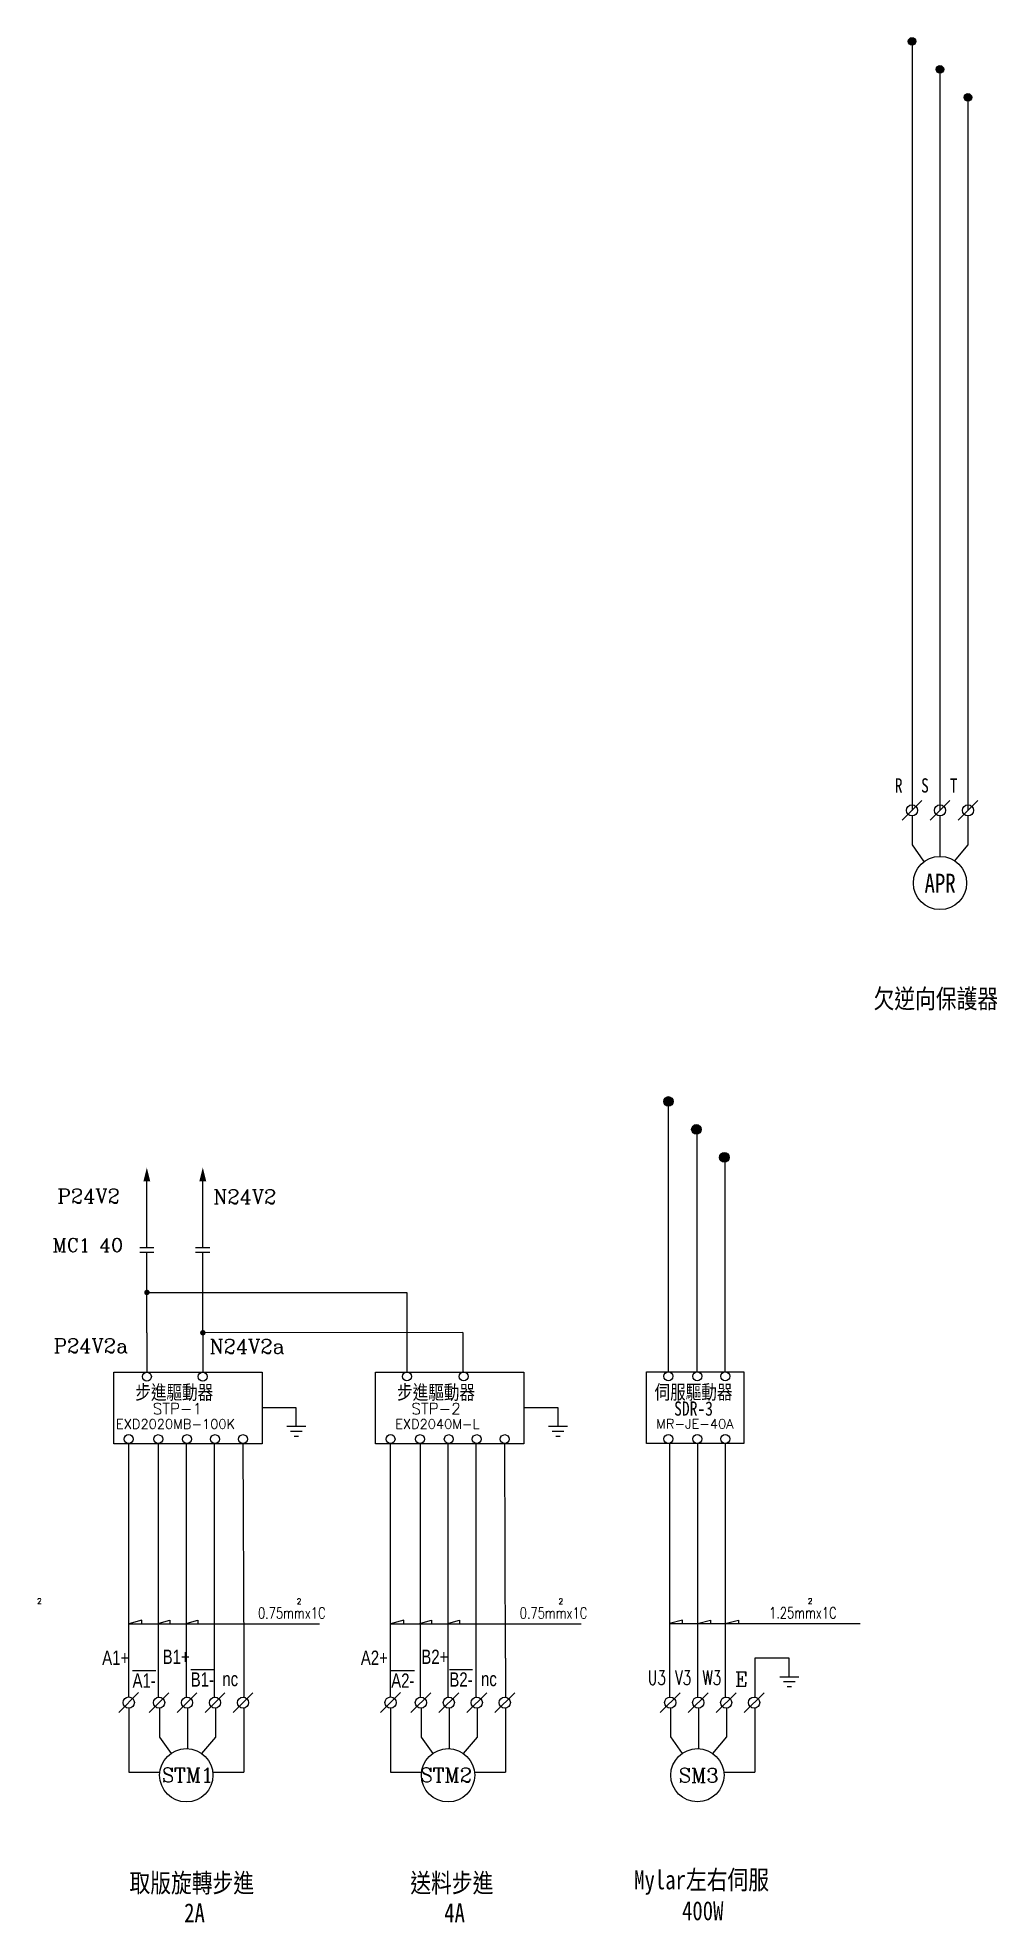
# Model space of a CAD drawing. Header units: millimetres. Extents: x -684 to 5961, y -1281 to 2539.
# Drawn here: x 2017.3 to 2118.1, y 307.7 to 505.8 of the extents above; entities that cross this region are included whole.
import ezdxf
from ezdxf.enums import TextEntityAlignment as Align

# ---------------------------------------------------------------- set-up
doc = ezdxf.new("R2010")
doc.units = ezdxf.units.MM
doc.header["$LTSCALE"] = 5
doc.header["$MEASUREMENT"] = 0
doc.layers.get('0').update_dxf_attribs({"linetype": 'CONTINUOUS'})
for name, color, linetype in [('2', 2, 'CONTINUOUS'), ('6', 6, 'CONTINUOUS'), ('TEXT', 4, 'CONTINUOUS')]:
    doc.layers.add(name, color=color, linetype=linetype)
doc.styles.add('DAYUM', font='complex', dxfattribs={"bigfont": 'dayum'})
doc.styles.add('DAYUS', font='romanc.shx', dxfattribs={"height": 25, "bigfont": 'dayus.shx'})
doc.styles.add('MtXpl_', font='mingliub.ttc')
doc.styles.add('新細明體', font='', dxfattribs={"width": 0.8})
doc.styles.add('標楷體', font='', dxfattribs={"width": 0.8})
doc.styles.get('新細明體').set_extended_font_data('新細明體')
doc.styles.get('標楷體').set_extended_font_data('標楷體')

msp = doc.modelspace()

# ---------------------------------------------------------------- texts
at = {"color": 4, "style": 'DAYUS'}
for s, p in [('P24V2', (2019.364, 383.309)), ('N24V2', (2035.746, 383.245)), ('P24V2a', (2018.964, 367.576)), ('N24V2a', (2035.346, 367.511))]:
    msp.add_text(s, height=1.5, dxfattribs=at).set_placement(p)
at = {"layer": '2', "style": '標楷體', "width": 0.8}
for s, p in [('R', (2107.768, 426.479)), ('S', (2110.526, 426.479)), ('T', (2113.547, 426.479))]:
    msp.add_text(s, height=1.5, dxfattribs=at).set_placement(p, align=Align.CENTER)
at = {"layer": '2'}
for s, height, style, width, p in [('APR', 2, '標楷體', 0.8, (2112.122, 416.953)), ('步進驅動器', 1.5, 'MtXpl_', 0.8, (2031.644, 363.456, -0.672)), ('步進驅動器', 1.5, 'MtXpl_', 0.8, (2059.153, 363.456, -0.672)), ('伺服驅動器', 1.5, 'MtXpl_', 0.8, (2086.211, 363.475, -0.672)), ('SDR-3', 1.5, 'MtXpl_', 0.8, (2086.211, 361.725, -0.672)), ('0.75mmx1C', 1.176, 'DAYUS', 0.75, (2043.988, 340.232)), ('0.75mmx1C', 1.176, 'DAYUS', 0.75, (2071.497, 340.232)), ('1.25mmx1C', 1.176, 'DAYUS', 0.75, (2097.7, 340.251))]:
    msp.add_text(s, height=height, dxfattribs=dict(at, style=style, width=width)).set_placement(p, align=Align.MIDDLE)
at = {"layer": '2', "style": 'DAYUS'}
for s, height, p in [('MC1 4O', 1.4, (2022.566, 378.915, -0.672)), ('EXD2020MB-100K', 1, (2031.779, 360.098, -0.672)), ('STP-1', 1.176, (2031.972, 361.706, -0.672)), ('EXD2040M-L', 1, (2059.288, 360.098, -0.672)), ('STP-2', 1.176, (2059.153, 361.706, -0.672)), ('MR-JE-40A', 1, (2086.346, 360.116, -0.672)), ('2', 0.588, (2017.468, 341.474)), ('2', 0.588, (2044.756, 341.456)), ('2', 0.588, (2072.265, 341.456)), ('2', 0.588, (2098.468, 341.474)), ('STM1', 1.5, (2033.036, 323.195)), ('STM2', 1.5, (2060.217, 323.195)), ('SM3', 1.5, (2086.749, 323.159))]:
    msp.add_text(s, height=height, dxfattribs=at).set_placement(p, align=Align.MIDDLE)
at = {"layer": '2', "color": 4, "style": '新細明體', "width": 0.8}
for s, p in [('A1+', (2024.069, 334.775)), ('B1+', (2030.425, 334.876)), ('A2+', (2051.25, 334.775)), ('B2+', (2057.605, 334.876)), ('%%oA1-', (2027.259, 332.372)), ('%%oB1-', (2033.373, 332.488)), ('%%oA2-', (2054.44, 332.372)), ('%%oB2-', (2060.553, 332.488))]:
    msp.add_text(s, height=1.5, dxfattribs=at).set_placement(p)
at = {"layer": '2', "color": 4, "style": 'DAYUS', "width": 0.7}
for s, p in [('U3', (2082.357, 332.684)), ('V3', (2085.115, 332.684)), ('W3', (2088.135, 332.684))]:
    msp.add_text(s, height=1.5, dxfattribs=at).set_placement(p, align=Align.CENTER)
at = {"layer": '6', "width": 0.8}
for s, style, p in [('欠逆向保護器', '標楷體', (2111.676, 403.806, -1.073)), ('取版旋轉步進', 'MtXpl_', (2033.482, 310.854, -1.073)), ('送料步進', 'MtXpl_', (2060.811, 310.854, -1.073)), ('Mylar左右伺服', 'MtXpl_', (2087.059, 311.184, -1.073)), ('2A', 'MtXpl_', (2033.771, 307.713, -0.749)), ('4A', 'MtXpl_', (2061.1, 307.713, -0.749)), ('400W', 'MtXpl_', (2087.177, 307.93, -0.749))]:
    msp.add_text(s, height=2, dxfattribs=dict(at, style=style)).set_placement(p, align=Align.CENTER)
at = {"layer": 'TEXT', "style": '新細明體', "width": 0.8}
for p in [(2037.528, 333.278), (2064.709, 333.278)]:
    msp.add_text('nc', height=1.5, dxfattribs=at).set_placement(p, align=Align.MIDDLE)
at = {"layer": 'TEXT', "style": 'DAYUM'}
msp.add_text('E', height=1.5, dxfattribs=at).set_placement((2091.241, 333.28), align=Align.MIDDLE)

# ---------------------------------------------------------------- blocks, each defined once
blk = doc.blocks.new('A$C52BC11C5')
blk.add_line((0, 0, 0.32), (3.54, 3.54, 0.32))
blk.add_circle((1.77, 1.77, 0.32), 1)
blk = doc.blocks.new('A$C56EF1552')
at = {"layer": '2'}
for p, q in [((5, 0), (7.35, 0.63)), ((7.35, 0.63), (7.35, 0)), ((10, 0), (12.35, 0.63)), ((12.35, 0.63), (12.35, 0))]:
    blk.add_line(p, q, dxfattribs=at)
blk.add_lwpolyline([(2.35, 0), (2.35, 0.63), (0, 0), (14.45, 0), (34.08, 0)], dxfattribs=at)

# ---------------------------------------------------------------- hatches: boundary and pattern name
at = {"linetype": 'Continuous'}
h = msp.add_hatch(color=2, dxfattribs=at)
h.dxf.hatch_style = 1
h.set_gradient(color1=(255, 255, 0), color2=(255, 252, 55), centered=1, one_color=1, tint=0.608609)
edge = h.paths.add_edge_path()
edge.add_arc((2109.169, 505.441), 0.396, 0, 360)
h = msp.add_hatch(color=2, dxfattribs=at)
h.dxf.hatch_style = 1
h.set_gradient(color1=(255, 255, 0), color2=(255, 252, 55), centered=1, one_color=1, tint=0.608609)
edge = h.paths.add_edge_path()
edge.add_arc((2112.109, 502.501), 0.396, 0, 360)
h = msp.add_hatch(color=2, dxfattribs=at)
h.dxf.hatch_style = 1
h.set_gradient(color1=(255, 255, 0), color2=(255, 252, 55), centered=1, one_color=1, tint=0.608609)
edge = h.paths.add_edge_path()
edge.add_arc((2115.049, 499.561), 0.396, 0, 360)
h = msp.add_hatch(color=2, dxfattribs=at)
h.dxf.hatch_style = 1
h.paths.add_polyline_path([(2084.072, 394.011, 1), (2083.072, 394.011, 1)])
h.paths.add_polyline_path([(2084.072, 394.011, 1), (2083.072, 394.011, 1)])
h.paths.add_polyline_path([(2084.072, 394.011, 1), (2083.072, 394.011, 1)])
h = msp.add_hatch(color=2, dxfattribs=at)
h.dxf.hatch_style = 1
h.paths.add_polyline_path([(2087.012, 391.071, 1), (2086.012, 391.071, 1)])
h.paths.add_polyline_path([(2087.012, 391.071, 1), (2086.012, 391.071, 1)])
h.paths.add_polyline_path([(2087.012, 391.071, 1), (2086.012, 391.071, 1)])
h = msp.add_hatch(color=2, dxfattribs=at)
h.dxf.hatch_style = 1
h.paths.add_polyline_path([(2089.952, 388.131, 1), (2088.952, 388.131, 1)])
h.paths.add_polyline_path([(2089.952, 388.131, 1), (2088.952, 388.131, 1)])
h.paths.add_polyline_path([(2089.952, 388.131, 1), (2088.952, 388.131, 1)])

# ---------------------------------------------------------------- linework, layer by layer
for p, q in [((2109.169, 505.505), (2109.169, 424.604)), ((2112.109, 502.51), (2112.109, 424.604)), ((2115.049, 499.55), (2115.049, 424.604)), ((2109.169, 424.016), (2109.169, 420.988)), ((2112.109, 424.016), (2112.109, 419.766)), ((2115.049, 424.016), (2115.049, 420.988)), ((2109.169, 420.988), (2110.392, 419.266)), ((2115.049, 420.988), (2113.595, 419.266)), ((2028.011, 378.659), (2029.511, 378.659)), ((2033.891, 378.659), (2035.391, 378.659)), ((2028.011, 378.159), (2029.511, 378.159)), ((2033.891, 378.159), (2035.391, 378.159)), ((2028.761, 369.686, -0.672), (2028.761, 365.55, -0.672)), ((2034.641, 369.686, -0.672), (2034.641, 365.55, -0.672)), ((2056.09, 369.705), (2056.09, 365.569)), ((2061.97, 369.705), (2061.97, 365.569)), ((2044.462, 361.784, -0.672), (2040.865, 361.784, -0.672)), ((2044.462, 359.854, -0.672), (2044.462, 361.784, -0.672)), ((2071.972, 361.784, -0.672), (2068.374, 361.784, -0.672)), ((2071.972, 359.854, -0.672), (2071.972, 361.784, -0.672)), ((2043.465, 359.854, -0.672), (2045.46, 359.854, -0.672)), ((2043.852, 359.342, -0.672), (2045.073, 359.342, -0.672)), ((2044.239, 358.829, -0.672), (2044.686, 358.829, -0.672)), ((2070.975, 359.854, -0.672), (2072.969, 359.854, -0.672)), ((2071.362, 359.342, -0.672), (2072.582, 359.342, -0.672)), ((2071.749, 358.829, -0.672), (2072.195, 358.829, -0.672)), ((2029.957, 358.034), (2029.957, 331.388)), ((2032.897, 358.034), (2032.897, 331.388)), ((2035.837, 358.034), (2035.837, 331.388)), ((2057.467, 358.034), (2057.467, 331.388)), ((2060.407, 358.034), (2060.407, 331.388)), ((2063.347, 358.034), (2063.347, 331.388)), ((2083.67, 358.036), (2083.67, 331.39)), ((2086.61, 358.036), (2086.61, 331.39)), ((2089.55, 358.036), (2089.55, 331.39)), ((2038.956, 335.464), (2038.956, 331.388)), ((2066.466, 335.464), (2066.466, 331.388)), ((2096.266, 335.466), (2092.669, 335.466)), ((2092.669, 335.466), (2092.669, 331.39)), ((2096.266, 333.536), (2096.266, 335.466)), ((2095.269, 333.536), (2097.264, 333.536)), ((2095.656, 333.024), (2096.877, 333.024)), ((2096.043, 332.511), (2096.49, 332.511)), ((2026.858, 330.226), (2026.858, 323.489)), ((2038.956, 330.226), (2038.956, 323.489)), ((2054.368, 330.226), (2054.368, 323.489)), ((2066.466, 330.226), (2066.466, 323.489)), ((2092.669, 330.228), (2092.669, 323.491))]:
    msp.add_line(p, q)
at = {"color": 0, "linetype": 'Continuous'}
for p, q in [((2083.572, 365.588), (2083.572, 394.011)), ((2086.599, 365.588), (2086.599, 391.071)), ((2089.539, 365.588), (2089.539, 388.033)), ((2028.761, 378.659), (2028.761, 385.597, -0.672)), ((2034.641, 378.659), (2034.641, 385.597, -0.672)), ((2028.761, 369.686, -0.672), (2028.761, 378.159)), ((2034.641, 369.686, -0.672), (2034.641, 378.159)), ((2028.761, 373.923, -0.336), (2056.09, 373.923, -0.336)), ((2056.09, 373.923, -0.336), (2056.09, 369.705)), ((2061.97, 369.705), (2034.641, 369.686, -0.672)), ((2026.858, 331.402), (2026.858, 358.037)), ((2038.865, 358.034), (2038.956, 335.464)), ((2054.368, 331.402), (2054.368, 358.037)), ((2066.466, 335.464), (2066.374, 358.034))]:
    msp.add_line(p, q, dxfattribs=at)
at = {"linetype": 'Continuous'}
for p, q in [((2030.083, 330.22), (2030.083, 327.192)), ((2033.023, 330.22), (2033.023, 325.97)), ((2035.963, 330.22), (2035.963, 327.192)), ((2057.593, 330.22), (2057.593, 327.192)), ((2060.533, 330.22), (2060.533, 325.97)), ((2063.473, 330.22), (2063.473, 327.192)), ((2083.796, 330.222), (2083.796, 327.194)), ((2086.736, 330.222), (2086.736, 325.972)), ((2089.676, 330.222), (2089.676, 327.194)), ((2030.083, 327.192), (2031.306, 325.47)), ((2035.963, 327.192), (2034.509, 325.47)), ((2057.593, 327.192), (2058.815, 325.47)), ((2063.473, 327.192), (2062.018, 325.47)), ((2083.796, 327.194), (2085.018, 325.472)), ((2089.676, 327.194), (2088.221, 325.472)), ((2026.858, 323.489), (2030.125, 323.489)), ((2035.689, 323.489), (2038.956, 323.489)), ((2054.368, 323.489), (2057.635, 323.489)), ((2063.199, 323.489), (2066.466, 323.489)), ((2089.402, 323.491), (2092.669, 323.491))]:
    msp.add_line(p, q, dxfattribs=at)
at = {"elevation": -0.672}
for points in [[(2025.28, 365.55), (2040.865, 365.55), (2040.865, 358.017), (2025.28, 358.017)], [(2052.789, 365.55), (2068.374, 365.55), (2068.374, 358.017), (2052.789, 358.017)], [(2081.269, 365.569), (2091.506, 365.569), (2091.506, 358.036), (2081.269, 358.036)]]:
    msp.add_lwpolyline(points, close=True, dxfattribs=at)
at = {"color": 0, "linetype": 'Continuous'}
for centre, radius in [((2109.169, 505.441), 0.396), ((2112.109, 502.501), 0.396), ((2115.049, 499.561), 0.396), ((2083.572, 394.011), 0.5), ((2086.512, 391.071), 0.5), ((2089.452, 388.131), 0.5)]:
    msp.add_circle(centre, radius, dxfattribs=at)
for centre in [(2028.761, 365.078, -0.672), (2034.641, 365.078, -0.672), (2056.09, 365.097), (2062.057, 365.097), (2083.572, 365.116), (2086.599, 365.116), (2089.539, 365.116), (2026.858, 358.509), (2029.957, 358.506), (2032.984, 358.506), (2035.925, 358.506), (2038.865, 358.506), (2054.368, 358.509), (2057.467, 358.506), (2060.494, 358.506), (2063.434, 358.506), (2066.374, 358.506), (2083.572, 358.525), (2086.599, 358.525), (2089.539, 358.525)]:
    msp.add_circle(centre, 0.472)
for points in [[(2028.397, 385.597, -0.672), (2029.125, 385.597, -0.672), (2028.761, 387.053, -0.672)], [(2028.397, 385.597, -0.672), (2029.125, 385.597, -0.672), (2028.761, 387.053, -0.672)], [(2034.277, 385.597, -0.672), (2035.005, 385.597, -0.672), (2034.641, 387.053, -0.672)], [(2034.277, 385.597, -0.672), (2035.005, 385.597, -0.672), (2034.641, 387.053, -0.672)]]:
    msp.add_solid(points)
at = {"layer": '2'}
for centre in [(2112.109, 416.969), (2032.907, 323.173), (2060.417, 323.173), (2086.62, 323.175)]:
    msp.add_circle(centre, 2.8, dxfattribs=at)
at = {"layer": 'TEXT', "const_width": 0.28}
for points, elevation in [([(2028.621, 373.923, 1), (2028.901, 373.923, 1)], -0.336), ([(2028.637, 373.933, 1), (2028.917, 373.933, 1)], -5.444), ([(2034.501, 369.686, 1), (2034.781, 369.686, 1)], -0.672), ([(2034.517, 369.697, 1), (2034.797, 369.697, 1)], -5.78)]:
    msp.add_lwpolyline(points, format="xyb", close=True, dxfattribs=dict(at, elevation=elevation))

# ---------------------------------------------------------------- block references
at = {"xscale": 0.5880000000000063, "yscale": 0.5880000000000063, "zscale": 0.5880000000000063}
for p in [(2108.13, 423.565, -0.185), (2111.07, 423.565, -0.185), (2114.01, 423.565, -0.185), (2025.819, 329.775, -0.185), (2029.005, 329.767, -0.185), (2031.945, 329.767, -0.185), (2034.885, 329.767, -0.185), (2037.825, 329.767, -0.185), (2053.328, 329.775, -0.185), (2056.515, 329.767, -0.185), (2059.455, 329.767, -0.185), (2062.395, 329.767, -0.185), (2065.335, 329.767, -0.185), (2082.718, 329.769, -0.185), (2085.658, 329.769, -0.185), (2088.598, 329.769, -0.185), (2091.538, 329.769, -0.185)]:
    msp.add_blockref('A$C52BC11C5', p, dxfattribs=at)
at = {"layer": '2', "linetype": 'ByBlock', "xscale": 0.5880000000000063, "yscale": 0.5880000000000063, "zscale": 0.5880000000000063}
for p in [(2026.858, 339.091), (2054.368, 339.091), (2083.67, 339.11)]:
    msp.add_blockref('A$C56EF1552', p, dxfattribs=at)

msp.set_redraw_order([(e.dxf.handle, doc.entitydb.next_handle()) for e in msp.query("TEXT MTEXT ATTDEF DIMENSION ARC_DIMENSION")])  # texts and dimensions are drawn at this point

doc.saveas('drawing.dxf')
